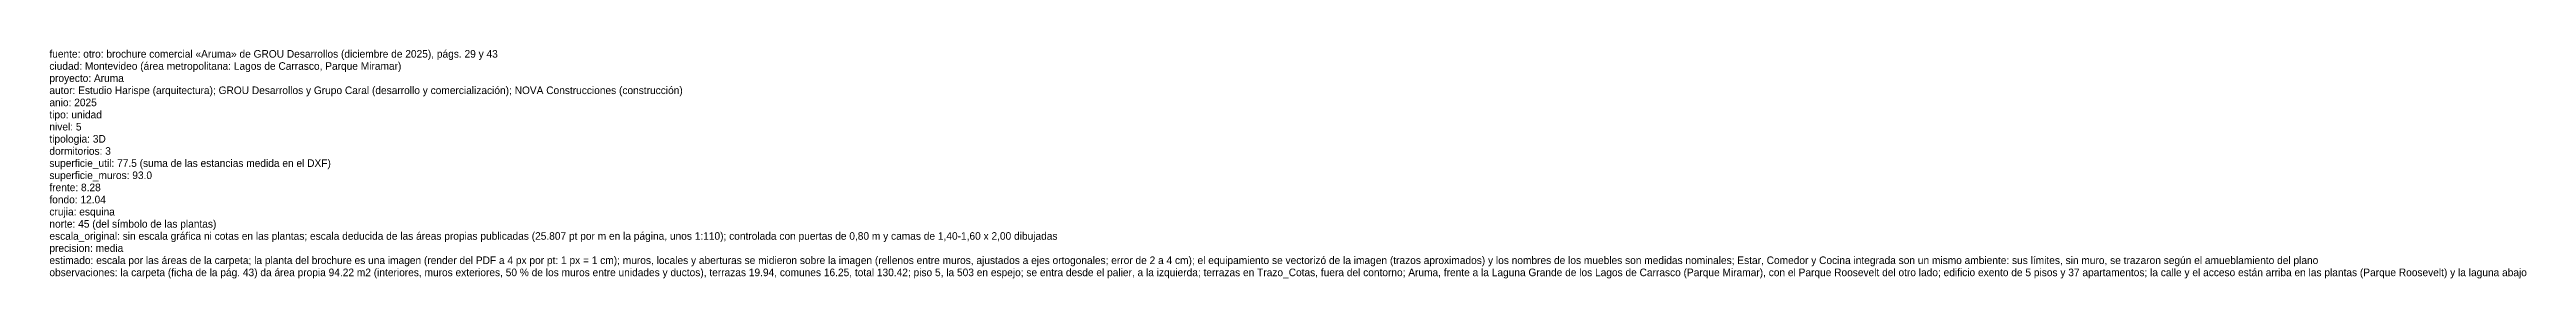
# Model space of a CAD drawing. Header units: metres. Extents: x 0 to 93.7, y 0 to 15.4.
# Drawn here: x 12.1 to 93.7, y 7.8 to 15.4 of the extents above; entities that cross this region are included whole.
import ezdxf

# ---------------------------------------------------------------- set-up
doc = ezdxf.new("R2010")
doc.units = ezdxf.units.M
doc.layers.add('Trazo_Datos', color=7, linetype='Continuous')

msp = doc.modelspace()

# ---------------------------------------------------------------- texts
at = {"layer": 'Trazo_Datos'}
for s, p in [('fuente: otro: brochure comercial «Aruma» de GROU Desarrollos (diciembre de 2025), págs. 29 y 43', (12.07, 15.09)), ('ciudad: Montevideo (área metropolitana: Lagos de Carrasco, Parque Miramar)', (12.07, 14.69)), ('autor: Estudio Harispe (arquitectura); GROU Desarrollos y Grupo Caral (desarrollo y comercialización); NOVA Construcciones (construcción)', (12.07, 13.89)), ('proyecto: Aruma', (12.07, 14.29)), ('tipo: unidad', (12.07, 13.09)), ('anio: 2025', (12.07, 13.49)), ('tipologia: 3D', (12.07, 12.29)), ('nivel: 5', (12.07, 12.69)), ('superficie_util: 77.5 (suma de las estancias medida en el DXF)', (12.07, 11.49)), ('dormitorios: 3', (12.07, 11.89)), ('frente: 8.28', (12.07, 10.69)), ('superficie_muros: 93.0', (12.07, 11.09)), ('fondo: 12.04', (12.07, 10.29)), ('crujia: esquina', (12.07, 9.89)), ('escala_original: sin escala gráfica ni cotas en las plantas; escala deducida de las áreas propias publicadas (25.807 pt por m en la página, unos 1:110); controlada con puertas de 0,80 m y camas de 1,40-1,60 x 2,00 dibujadas', (12.07, 9.09)), ('norte: 45 (del símbolo de las plantas)', (12.07, 9.49)), ('estimado: escala por las áreas de la carpeta; la planta del brochure es una imagen (render del PDF a 4 px por pt: 1 px = 1 cm); muros, locales y aberturas se midieron sobre la imagen (rellenos entre muros, ajustados a ejes ortogonales; error de 2 a 4 cm); el equipamiento se vectorizó de la imagen (trazos aproximados) y los nombres de los muebles son medidas nominales; Estar, Comedor y Cocina integrada son un mismo ambiente: sus límites, sin muro, se trazaron según el amueblamiento del plano', (12.07, 8.29)), ('precision: media', (12.07, 8.69)), ('observaciones: la carpeta (ficha de la pág. 43) da área propia 94.22 m2 (interiores, muros exteriores, 50 % de los muros entre unidades y ductos), terrazas 19.94, comunes 16.25, total 130.42; piso 5, la 503 en espejo; se entra desde el palier, a la izquierda; terrazas en Trazo_Cotas, fuera del contorno; Aruma, frente a la Laguna Grande de los Lagos de Carrasco (Parque Miramar), con el Parque Roosevelt del otro lado; edificio exento de 5 pisos y 37 apartamentos; la calle y el acceso están arriba en las plantas (Parque Roosevelt) y la laguna abajo', (12.07, 7.89))]:
    msp.add_text(s, height=0.25, dxfattribs=at).set_placement(p)

doc.saveas('drawing.dxf')
